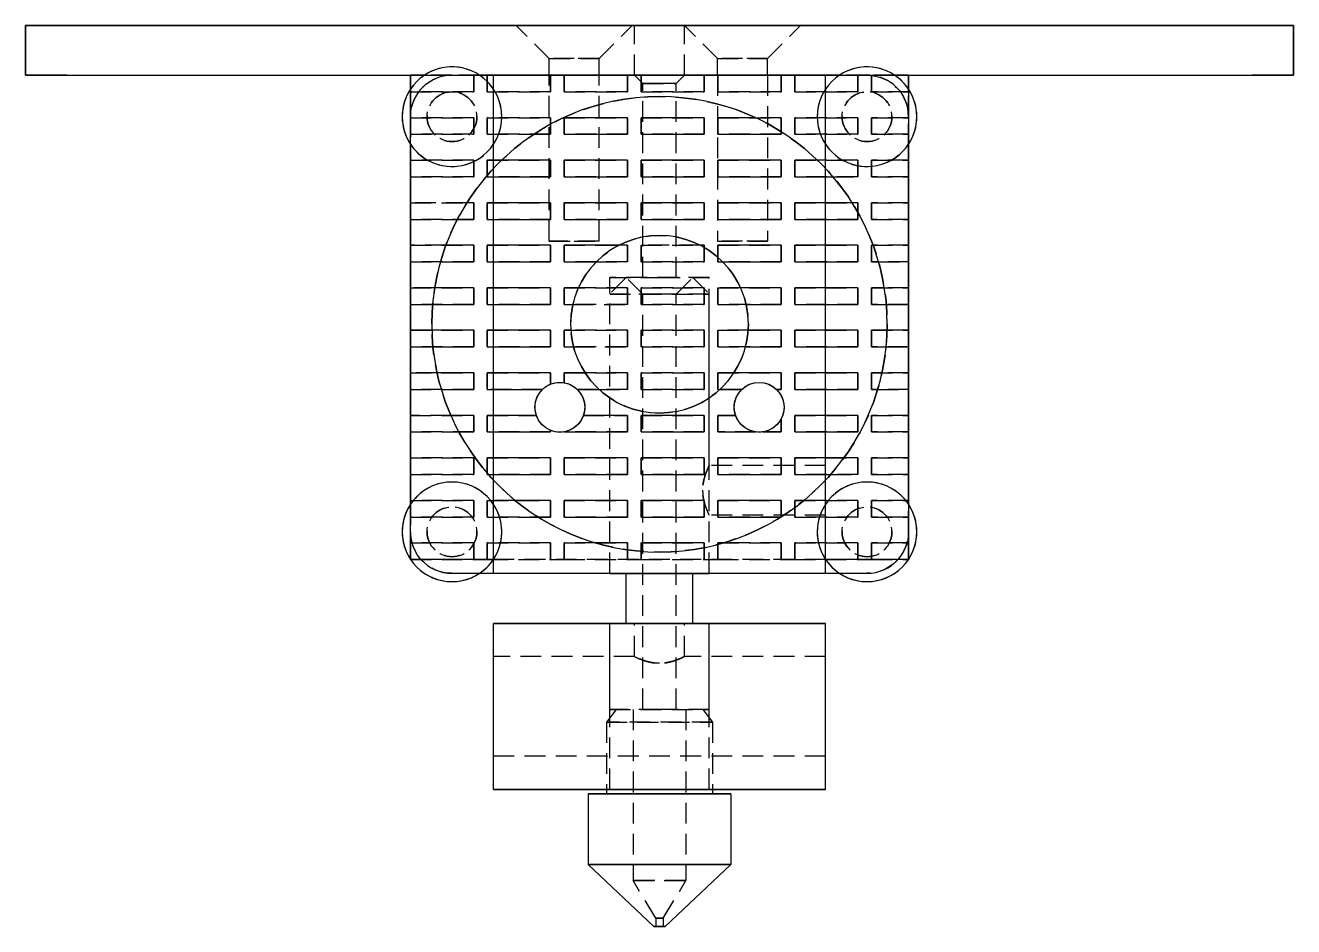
# Model space of a CAD drawing. Header units: inches. Extents: x -64 to 1092, y -536 to 1014.
# Drawn here: x 117.4 to 193.8, y -206.5 to -152.2 of the extents above; entities that cross this region are included whole.
import ezdxf

# ---------------------------------------------------------------- set-up
doc = ezdxf.new("R2010")
doc.units = ezdxf.units.IN
doc.header["$LTSCALE"] = 5
doc.header["$MEASUREMENT"] = 0
doc.linetypes.add('HIDDEN', pattern=[0.375, 0.25, -0.125])
doc.layers.add('PH-3C4', color=16, linetype='HIDDEN')
doc.layers.add('PV-3C4', color=7, linetype='Continuous')

# ---------------------------------------------------------------- blocks, each defined once
blk = doc.blocks.new('*U10')
at = {"layer": 'PV-3C4'}
for p, q in [((0, -166.087, 43.013), (0, -168.587, 43.013)), ((0, -166.087, 46.013), (0, -166.087, 43.013)), ((0, -168.587, 46.013), (0, -166.087, 46.013)), ((0, -168.587, 43.013), (0, -239.977, 43.013)), ((0, -239.977, 46.013), (0, -168.587, 46.013)), ((0, -194.282, 13.843), (0, -189.282, 13.843)), ((0, -189.282, 13.843), (0, -189.282, 43.013)), ((0, -191.782, 13.013), (0, -194.282, 13.013)), ((0, -214.282), (0, -194.282)), ((0, -194.282), (0, -194.282, 10)), ((0, -214.282, 10), (0, -194.282, 10)), ((0, -194.282, 13.013), (0, -214.282, 13.013)), ((0, -194.282, 13.013), (0, -194.282, 43.013)), ((0, -208.58, -4.521), (0, -199.984, -4.521)), ((0, -208.58, -0.269), (0, -199.984, -0.269)), ((0, -203.949, -8.264), (0, -199.984, -4.521)), ((0, -199.984, -0.269), (0, -199.984, -4.521)), ((0, -201.091), (0, -201.091, -0.269)), ((0, -201.282, 13), (0, -207.282, 13)), ((0, -201.282, 13), (0, -201.282, 13.013)), ((0, -202.282, 10), (0, -202.282, 13)), ((0, -204.614, -8.264), (0, -203.949, -8.264)), ((0, -204.614, -8.264), (0, -208.58, -4.521)), ((0, -206.282, 10), (0, -206.282, 13)), ((0, -207.282, 13), (0, -207.282, 13.013)), ((0, -207.472), (0, -207.472, -0.269)), ((0, -208.58, -0.269), (0, -208.58, -4.521)), ((0, -214.282), (0, -214.282, 10)), ((0, -214.282, 13.013), (0, -214.282, 43.013)), ((0, -219.282, 13.843), (0, -214.282, 13.843)), ((0, -214.282, 13.013), (0, -216.782, 13.013)), ((0, -219.282, 43.013), (0, -219.282, 13.843)), ((0, -239.977, 43.013), (0, -242.477, 43.013)), ((0, -242.477, 46.013), (0, -239.977, 46.013)), ((0, -242.477, 43.013), (0, -242.477, 46.013))]:
    blk.add_line(p, q, dxfattribs=at)
at = {"layer": 'PV-3C4', "extrusion": (-1, 0, 0)}
for centre in [(198.282, 23.013), (210.282, 23.013)]:
    blk.add_circle(centre, 1.5, dxfattribs=at)
for centre, radius, start, end in [((191.782, 40.513), 3, 146.44269, 180), ((191.782, 40.513), 3, 180, 213.55731), ((191.782, 15.513), 3, 146.44269, 180), ((191.782, 15.513), 3, 180, 213.55731), ((191.782, 15.513), 3, 213.80519, 303.55731), ((191.782, 15.513), 2.5, 221.88557, 270), ((216.782, 15.513), 3, 236.44269, 326.19481), ((216.782, 15.513), 2.5, 270, 318.11443), ((216.782, 40.513), 3, 326.44269, 33.55731), ((216.782, 15.513), 3, 326.44269, 33.55731)]:
    blk.add_arc(centre, radius, start, end, dxfattribs=at)
blk = doc.blocks.new('*U11')
at = {"layer": 'PH-3C4'}
for p, q in [((0, -193.09, 42.013), (0, -189.282, 42.013)), ((0, -189.282, 40.452), (0, -193.09, 40.452)), ((0, -193.09, 39.452), (0, -189.282, 39.452)), ((0, -189.282, 37.891), (0, -193.09, 37.891)), ((0, -193.09, 36.891), (0, -189.282, 36.891)), ((0, -189.282, 35.33), (0, -193.09, 35.33)), ((0, -193.09, 34.33), (0, -189.282, 34.33)), ((0, -189.282, 32.769), (0, -193.09, 32.769)), ((0, -193.09, 31.769), (0, -189.282, 31.769)), ((0, -189.282, 30.208), (0, -193.09, 30.208)), ((0, -193.09, 29.208), (0, -189.282, 29.208)), ((0, -189.282, 27.648), (0, -193.09, 27.648)), ((0, -193.09, 26.648), (0, -189.282, 26.648)), ((0, -189.282, 25.087), (0, -193.09, 25.087)), ((0, -193.09, 24.087), (0, -189.282, 24.087)), ((0, -189.282, 22.526), (0, -193.09, 22.526)), ((0, -193.09, 21.526), (0, -189.282, 21.526)), ((0, -189.282, 19.965), (0, -193.09, 19.965)), ((0, -193.09, 18.965), (0, -189.282, 18.965)), ((0, -189.282, 17.404), (0, -193.09, 17.404)), ((0, -193.09, 16.404), (0, -189.282, 16.404)), ((0, -189.282, 14.843), (0, -193.09, 14.843)), ((0, -193.09, 43.013), (0, -193.09, 42.013)), ((0, -193.09, 40.452), (0, -193.09, 39.452)), ((0, -193.09, 37.891), (0, -193.09, 36.891)), ((0, -193.09, 35.33), (0, -193.09, 34.33)), ((0, -193.09, 32.769), (0, -193.09, 31.769)), ((0, -193.09, 30.208), (0, -193.09, 29.208)), ((0, -193.09, 27.648), (0, -193.09, 26.648)), ((0, -193.09, 25.087), (0, -193.09, 24.087)), ((0, -193.09, 22.526), (0, -193.09, 21.526)), ((0, -193.09, 19.965), (0, -193.09, 18.965)), ((0, -193.09, 17.404), (0, -193.09, 16.404)), ((0, -193.09, 14.843), (0, -193.09, 13.843)), ((0, -193.911, 17.404), (0, -197.72, 17.404)), ((0, -197.72, 16.404), (0, -193.911, 16.404)), ((0, -193.911, 16.404), (0, -193.911, 17.404)), ((0, -193.911, 19.965), (0, -197.72, 19.965)), ((0, -197.72, 18.965), (0, -193.911, 18.965)), ((0, -193.911, 18.965), (0, -193.911, 19.965)), ((0, -197.235, 24.087), (0, -193.911, 24.087)), ((0, -193.911, 24.087), (0, -193.911, 25.087)), ((0, -193.911, 25.087), (0, -197.72, 25.087)), ((0, -197.72, 21.526), (0, -193.911, 21.526)), ((0, -193.911, 21.526), (0, -193.911, 22.526)), ((0, -193.911, 27.648), (0, -197.72, 27.648)), ((0, -197.72, 26.648), (0, -193.911, 26.648)), ((0, -193.911, 26.648), (0, -193.911, 27.648)), ((0, -193.911, 30.208), (0, -197.72, 30.208)), ((0, -197.72, 29.208), (0, -193.911, 29.208)), ((0, -193.911, 29.208), (0, -193.911, 30.208)), ((0, -193.911, 32.769), (0, -197.72, 32.769)), ((0, -197.72, 31.769), (0, -193.911, 31.769)), ((0, -193.911, 31.769), (0, -193.911, 32.769)), ((0, -193.911, 35.33), (0, -197.72, 35.33)), ((0, -197.72, 34.33), (0, -193.911, 34.33)), ((0, -193.911, 34.33), (0, -193.911, 35.33)), ((0, -193.911, 37.891), (0, -197.72, 37.891)), ((0, -197.72, 36.891), (0, -193.911, 36.891)), ((0, -193.911, 36.891), (0, -193.911, 37.891)), ((0, -193.911, 40.452), (0, -197.72, 40.452)), ((0, -197.72, 39.452), (0, -193.911, 39.452)), ((0, -193.911, 39.452), (0, -193.911, 40.452)), ((0, -197.72, 42.013), (0, -193.911, 42.013)), ((0, -193.911, 42.013), (0, -193.911, 43.013)), ((0, -193.911, 13.843), (0, -193.911, 14.843)), ((0, -193.911, 14.843), (0, -197.72, 14.843)), ((0, -193.911, 22.526), (0, -196.863, 22.526)), ((0, -214.282, 13.843), (0, -194.282, 13.843)), ((0, -202.782, 8), (0, -194.282, 8)), ((0, -214.282, 2), (0, -194.282, 2)), ((0, -197.641, 44.013), (0, -195.641, 46.013)), ((0, -200.641, 33.013), (0, -197.641, 33.013)), ((0, -199.141, 44.013), (0, -197.641, 44.013)), ((0, -197.641, 33.013), (0, -197.641, 43.013)), ((0, -197.641, 43.013), (0, -197.641, 44.013)), ((0, -197.72, 17.404), (0, -197.72, 16.404)), ((0, -197.72, 19.965), (0, -197.72, 18.965)), ((0, -197.72, 25.087), (0, -197.72, 24.403)), ((0, -197.72, 27.648), (0, -197.72, 26.648)), ((0, -197.72, 30.208), (0, -197.72, 29.208)), ((0, -197.72, 32.769), (0, -197.72, 31.769)), ((0, -197.72, 35.33), (0, -197.72, 34.33)), ((0, -197.72, 37.891), (0, -197.72, 36.891)), ((0, -197.72, 40.452), (0, -197.72, 39.452)), ((0, -197.72, 43.013), (0, -197.72, 42.013)), ((0, -197.72, 14.843), (0, -197.72, 13.843)), ((0, -197.72, 21.622), (0, -197.72, 21.526)), ((0, -198.54, 17.404), (0, -202.349, 17.404)), ((0, -202.349, 16.404), (0, -198.54, 16.404)), ((0, -198.54, 16.404), (0, -198.54, 17.404)), ((0, -198.54, 19.965), (0, -202.349, 19.965)), ((0, -202.349, 18.965), (0, -198.54, 18.965)), ((0, -198.54, 18.965), (0, -198.54, 19.965)), ((0, -198.54, 24.49), (0, -198.54, 25.087)), ((0, -198.54, 25.087), (0, -202.349, 25.087)), ((0, -202.349, 21.526), (0, -198.54, 21.526)), ((0, -198.54, 27.648), (0, -202.349, 27.648)), ((0, -202.349, 26.648), (0, -198.54, 26.648)), ((0, -198.54, 26.648), (0, -198.54, 27.648)), ((0, -198.54, 30.208), (0, -202.349, 30.208)), ((0, -202.349, 29.208), (0, -198.54, 29.208)), ((0, -198.54, 29.208), (0, -198.54, 30.208)), ((0, -198.54, 32.769), (0, -202.349, 32.769)), ((0, -202.349, 31.769), (0, -198.54, 31.769)), ((0, -198.54, 31.769), (0, -198.54, 32.769)), ((0, -198.54, 35.33), (0, -202.349, 35.33)), ((0, -202.349, 34.33), (0, -198.54, 34.33)), ((0, -198.54, 34.33), (0, -198.54, 35.33)), ((0, -198.54, 37.891), (0, -202.349, 37.891)), ((0, -202.349, 36.891), (0, -198.54, 36.891)), ((0, -198.54, 36.891), (0, -198.54, 37.891)), ((0, -198.54, 40.452), (0, -202.349, 40.452)), ((0, -202.349, 39.452), (0, -198.54, 39.452)), ((0, -198.54, 39.452), (0, -198.54, 40.452)), ((0, -202.349, 42.013), (0, -198.54, 42.013)), ((0, -198.54, 42.013), (0, -198.54, 43.013)), ((0, -198.54, 13.843), (0, -198.54, 14.843)), ((0, -198.54, 14.843), (0, -202.349, 14.843)), ((0, -198.54, 21.526), (0, -198.54, 21.535)), ((0, -200.641, 44.013), (0, -199.141, 44.013)), ((0, -202.349, 24.087), (0, -199.329, 24.087)), ((0, -199.701, 22.526), (0, -202.349, 22.526)), ((0, -200.641, 33.013), (0, -200.641, 43.013)), ((0, -200.641, 43.013), (0, -200.641, 44.013)), ((0, -200.641, 44.013), (0, -202.641, 46.013)), ((0, -207.472, 4.059), (0, -201.091, 4.059)), ((0, -201.091, 4.059), (0, -201.091)), ((0, -201.675, 4.822), (0, -201.091, 4.059)), ((0, -201.282, 4.822), (0, -207.282, 4.822)), ((0, -201.282, 29.822), (0, -207.282, 29.822)), ((0, -207.282, 30.822), (0, -201.282, 30.822)), ((0, -201.282), (0, -201.282, 10)), ((0, -201.282, 4.822), (0, -201.282, 10)), ((0, -201.282, 13.013), (0, -201.282, 29.822)), ((0, -202.282, 30.822), (0, -201.282, 29.822)), ((0, -201.282, 13.013), (0, -201.282, 30.822)), ((0, -203.282, 29.822), (0, -202.282, 30.822)), ((0, -202.349, 17.404), (0, -202.349, 16.404)), ((0, -202.349, 19.965), (0, -202.349, 18.965)), ((0, -202.349, 25.087), (0, -202.349, 24.087)), ((0, -202.349, 22.526), (0, -202.349, 21.526)), ((0, -202.349, 27.648), (0, -202.349, 26.648)), ((0, -202.349, 30.208), (0, -202.349, 29.208)), ((0, -202.349, 32.769), (0, -202.349, 31.769)), ((0, -202.349, 35.33), (0, -202.349, 34.33)), ((0, -202.349, 37.891), (0, -202.349, 36.891)), ((0, -202.349, 40.452), (0, -202.349, 39.452)), ((0, -202.349, 43.013), (0, -202.349, 42.013)), ((0, -202.349, 14.843), (0, -202.349, 13.843)), ((0, -205.871, -5.494), (0, -202.692, -5.494)), ((0, -202.692, 4.822), (0, -202.692, -5.494)), ((0, -204.054, -7.755), (0, -202.692, -5.494)), ((0, -202.782, 8), (0, -202.782, 10)), ((0, -203.282, 42.513), (0, -202.782, 43.013)), ((0, -202.782, 43.013), (0, -202.782, 46.013)), ((0, -203.17, 17.404), (0, -206.978, 17.404)), ((0, -206.978, 16.404), (0, -203.17, 16.404)), ((0, -203.17, 16.404), (0, -203.17, 17.404)), ((0, -203.17, 19.965), (0, -206.978, 19.965)), ((0, -206.978, 18.965), (0, -203.17, 18.965)), ((0, -203.17, 18.965), (0, -203.17, 19.965)), ((0, -203.17, 22.526), (0, -206.978, 22.526)), ((0, -206.978, 21.526), (0, -203.17, 21.526)), ((0, -203.17, 21.526), (0, -203.17, 22.526)), ((0, -203.17, 25.087), (0, -206.978, 25.087)), ((0, -206.978, 24.087), (0, -203.17, 24.087)), ((0, -203.17, 24.087), (0, -203.17, 25.087)), ((0, -203.17, 27.648), (0, -206.978, 27.648)), ((0, -206.978, 26.648), (0, -203.17, 26.648)), ((0, -203.17, 26.648), (0, -203.17, 27.648)), ((0, -203.17, 30.208), (0, -206.978, 30.208)), ((0, -206.978, 29.208), (0, -203.17, 29.208)), ((0, -203.17, 29.208), (0, -203.17, 30.208)), ((0, -203.17, 32.769), (0, -206.978, 32.769)), ((0, -206.978, 31.769), (0, -203.17, 31.769)), ((0, -203.17, 31.769), (0, -203.17, 32.769)), ((0, -203.17, 35.33), (0, -206.978, 35.33)), ((0, -206.978, 34.33), (0, -203.17, 34.33)), ((0, -203.17, 34.33), (0, -203.17, 35.33)), ((0, -203.17, 37.891), (0, -206.978, 37.891)), ((0, -206.978, 36.891), (0, -203.17, 36.891)), ((0, -203.17, 36.891), (0, -203.17, 37.891)), ((0, -203.17, 40.452), (0, -206.978, 40.452)), ((0, -206.978, 39.452), (0, -203.17, 39.452)), ((0, -203.17, 39.452), (0, -203.17, 40.452)), ((0, -203.17, 13.843), (0, -203.17, 14.843)), ((0, -203.17, 14.843), (0, -206.978, 14.843)), ((0, -206.978, 42.013), (0, -203.17, 42.013)), ((0, -203.17, 42.013), (0, -203.17, 43.013)), ((0, -204.282, 42.513), (0, -203.282, 42.513)), ((0, -203.282, 4.822), (0, -203.282, 29.822)), ((0, -203.282, 30.822), (0, -203.282, 42.513)), ((0, -204.054, -8.254), (0, -203.949, -8.264)), ((0, -204.51, -7.755), (0, -204.054, -7.755)), ((0, -204.51, -8.254), (0, -204.054, -8.254)), ((0, -204.054, -7.755), (0, -204.054, -8.254)), ((0, -205.282, 42.513), (0, -204.282, 42.513)), ((0, -204.51, -7.755), (0, -205.871, -5.494)), ((0, -204.51, -7.755), (0, -204.51, -8.254)), ((0, -204.51, -8.254), (0, -204.614, -8.264)), ((0, -205.282, 4.822), (0, -205.282, 29.822)), ((0, -205.282, 29.822), (0, -206.282, 30.822)), ((0, -205.282, 30.822), (0, -205.282, 42.513)), ((0, -205.282, 42.513), (0, -205.782, 43.013)), ((0, -214.282, 8), (0, -205.782, 8)), ((0, -205.782, 8), (0, -205.782, 10)), ((0, -205.782, 43.013), (0, -205.782, 46.013)), ((0, -207.782, 44.013), (0, -205.782, 46.013)), ((0, -205.871, 4.822), (0, -205.871, -5.494)), ((0, -206.282, 30.822), (0, -207.282, 29.822)), ((0, -206.889, 4.822), (0, -207.472, 4.059)), ((0, -206.978, 17.404), (0, -206.978, 16.404)), ((0, -206.978, 19.965), (0, -206.978, 18.965)), ((0, -206.978, 22.526), (0, -206.978, 21.526)), ((0, -206.978, 25.087), (0, -206.978, 24.087)), ((0, -206.978, 27.648), (0, -206.978, 26.648)), ((0, -206.978, 30.208), (0, -206.978, 29.208)), ((0, -206.978, 32.769), (0, -206.978, 31.769)), ((0, -206.978, 35.33), (0, -206.978, 34.33)), ((0, -206.978, 37.891), (0, -206.978, 36.891)), ((0, -206.978, 40.452), (0, -206.978, 39.452)), ((0, -206.978, 14.843), (0, -206.978, 13.843)), ((0, -206.978, 43.013), (0, -206.978, 42.013)), ((0, -207.282), (0, -207.282, 10)), ((0, -207.282, 4.822), (0, -207.282, 10)), ((0, -207.282, 13.013), (0, -207.282, 29.822)), ((0, -207.282, 19.513), (0, -207.282, 30.822)), ((0, -207.282, 13.013), (0, -207.282, 16.513)), ((0, -214.282, 19.513), (0, -207.282, 19.513)), ((0, -214.282, 16.513), (0, -207.282, 16.513)), ((0, -207.472, 4.059), (0, -207.472)), ((0, -207.782, 33.013), (0, -210.782, 33.013)), ((0, -209.282, 44.013), (0, -207.782, 44.013)), ((0, -207.782, 43.013), (0, -207.782, 33.013)), ((0, -207.782, 43.013), (0, -207.782, 44.013)), ((0, -207.799, 21.526), (0, -207.799, 22.526)), ((0, -207.799, 22.526), (0, -208.863, 22.526)), ((0, -207.799, 24.087), (0, -207.799, 25.087)), ((0, -207.799, 25.087), (0, -211.608, 25.087)), ((0, -207.799, 17.404), (0, -211.608, 17.404)), ((0, -211.608, 16.404), (0, -207.799, 16.404)), ((0, -207.799, 16.404), (0, -207.799, 17.404)), ((0, -207.799, 19.965), (0, -211.608, 19.965)), ((0, -211.608, 18.965), (0, -207.799, 18.965)), ((0, -207.799, 18.965), (0, -207.799, 19.965)), ((0, -207.799, 27.648), (0, -211.608, 27.648)), ((0, -211.608, 26.648), (0, -207.799, 26.648)), ((0, -207.799, 26.648), (0, -207.799, 27.648)), ((0, -207.799, 30.208), (0, -211.608, 30.208)), ((0, -211.608, 29.208), (0, -207.799, 29.208)), ((0, -207.799, 29.208), (0, -207.799, 30.208)), ((0, -207.799, 32.769), (0, -211.608, 32.769)), ((0, -211.608, 31.769), (0, -207.799, 31.769)), ((0, -207.799, 31.769), (0, -207.799, 32.769)), ((0, -207.799, 35.33), (0, -211.608, 35.33)), ((0, -211.608, 34.33), (0, -207.799, 34.33)), ((0, -207.799, 34.33), (0, -207.799, 35.33)), ((0, -207.799, 37.891), (0, -211.608, 37.891)), ((0, -211.608, 36.891), (0, -207.799, 36.891)), ((0, -207.799, 36.891), (0, -207.799, 37.891)), ((0, -207.799, 40.452), (0, -211.608, 40.452)), ((0, -211.608, 39.452), (0, -207.799, 39.452)), ((0, -207.799, 39.452), (0, -207.799, 40.452)), ((0, -207.799, 13.843), (0, -207.799, 14.843)), ((0, -207.799, 14.843), (0, -211.608, 14.843)), ((0, -211.608, 42.013), (0, -207.799, 42.013)), ((0, -207.799, 42.013), (0, -207.799, 43.013)), ((0, -209.235, 24.087), (0, -207.799, 24.087)), ((0, -210.082, 21.526), (0, -207.799, 21.526)), ((0, -210.782, 44.013), (0, -209.282, 44.013)), ((0, -211.608, 21.526), (0, -210.482, 21.526)), ((0, -210.782, 43.013), (0, -210.782, 33.013)), ((0, -210.782, 43.013), (0, -210.782, 44.013)), ((0, -210.782, 44.013), (0, -212.782, 46.013)), ((0, -211.608, 24.087), (0, -211.329, 24.087)), ((0, -211.608, 25.087), (0, -211.608, 24.087)), ((0, -211.608, 17.404), (0, -211.608, 16.404)), ((0, -211.608, 19.965), (0, -211.608, 18.965)), ((0, -211.608, 27.648), (0, -211.608, 26.648)), ((0, -211.608, 30.208), (0, -211.608, 29.208)), ((0, -211.608, 32.769), (0, -211.608, 31.769)), ((0, -211.608, 35.33), (0, -211.608, 34.33)), ((0, -211.608, 37.891), (0, -211.608, 36.891)), ((0, -211.608, 40.452), (0, -211.608, 39.452)), ((0, -211.608, 14.843), (0, -211.608, 13.843)), ((0, -211.608, 43.013), (0, -211.608, 42.013)), ((0, -211.608, 22.311), (0, -211.608, 21.526)), ((0, -212.428, 17.404), (0, -216.237, 17.404)), ((0, -216.237, 16.404), (0, -212.428, 16.404)), ((0, -212.428, 16.404), (0, -212.428, 17.404)), ((0, -212.428, 19.965), (0, -216.237, 19.965)), ((0, -216.237, 18.965), (0, -212.428, 18.965)), ((0, -212.428, 18.965), (0, -212.428, 19.965)), ((0, -212.428, 22.526), (0, -216.237, 22.526)), ((0, -216.237, 21.526), (0, -212.428, 21.526)), ((0, -212.428, 21.526), (0, -212.428, 22.526)), ((0, -212.428, 25.087), (0, -216.237, 25.087)), ((0, -216.237, 24.087), (0, -212.428, 24.087)), ((0, -212.428, 24.087), (0, -212.428, 25.087)), ((0, -212.428, 27.648), (0, -216.237, 27.648)), ((0, -216.237, 26.648), (0, -212.428, 26.648)), ((0, -212.428, 26.648), (0, -212.428, 27.648)), ((0, -212.428, 30.208), (0, -216.237, 30.208)), ((0, -216.237, 29.208), (0, -212.428, 29.208)), ((0, -212.428, 29.208), (0, -212.428, 30.208)), ((0, -212.428, 32.769), (0, -216.237, 32.769)), ((0, -216.237, 31.769), (0, -212.428, 31.769)), ((0, -212.428, 31.769), (0, -212.428, 32.769)), ((0, -212.428, 35.33), (0, -216.237, 35.33)), ((0, -216.237, 34.33), (0, -212.428, 34.33)), ((0, -212.428, 34.33), (0, -212.428, 35.33)), ((0, -212.428, 37.891), (0, -216.237, 37.891)), ((0, -216.237, 36.891), (0, -212.428, 36.891)), ((0, -212.428, 36.891), (0, -212.428, 37.891)), ((0, -212.428, 40.452), (0, -216.237, 40.452)), ((0, -216.237, 39.452), (0, -212.428, 39.452)), ((0, -212.428, 39.452), (0, -212.428, 40.452)), ((0, -212.428, 13.843), (0, -212.428, 14.843)), ((0, -212.428, 14.843), (0, -216.237, 14.843)), ((0, -216.237, 42.013), (0, -212.428, 42.013)), ((0, -212.428, 42.013), (0, -212.428, 43.013)), ((0, -216.237, 17.404), (0, -216.237, 16.404)), ((0, -216.237, 19.965), (0, -216.237, 18.965)), ((0, -216.237, 22.526), (0, -216.237, 21.526)), ((0, -216.237, 25.087), (0, -216.237, 24.087)), ((0, -216.237, 27.648), (0, -216.237, 26.648)), ((0, -216.237, 30.208), (0, -216.237, 29.208)), ((0, -216.237, 32.769), (0, -216.237, 31.769)), ((0, -216.237, 35.33), (0, -216.237, 34.33)), ((0, -216.237, 37.891), (0, -216.237, 36.891)), ((0, -216.237, 40.452), (0, -216.237, 39.452)), ((0, -216.237, 14.843), (0, -216.237, 13.843)), ((0, -216.237, 43.013), (0, -216.237, 42.013)), ((0, -217.058, 13.843), (0, -217.058, 14.843)), ((0, -217.058, 14.843), (0, -219.282, 14.843)), ((0, -219.282, 16.404), (0, -217.058, 16.404)), ((0, -217.058, 16.404), (0, -217.058, 17.404)), ((0, -217.058, 17.404), (0, -219.282, 17.404)), ((0, -219.282, 18.965), (0, -217.058, 18.965)), ((0, -217.058, 18.965), (0, -217.058, 19.965)), ((0, -217.058, 19.965), (0, -219.282, 19.965)), ((0, -219.282, 21.526), (0, -217.058, 21.526)), ((0, -217.058, 21.526), (0, -217.058, 22.526)), ((0, -217.058, 22.526), (0, -219.282, 22.526)), ((0, -219.282, 24.087), (0, -217.058, 24.087)), ((0, -217.058, 24.087), (0, -217.058, 25.087)), ((0, -217.058, 25.087), (0, -219.282, 25.087)), ((0, -219.282, 26.648), (0, -217.058, 26.648)), ((0, -217.058, 26.648), (0, -217.058, 27.648)), ((0, -217.058, 27.648), (0, -219.282, 27.648)), ((0, -219.282, 29.208), (0, -217.058, 29.208)), ((0, -217.058, 29.208), (0, -217.058, 30.208)), ((0, -217.058, 30.208), (0, -219.282, 30.208)), ((0, -219.282, 31.769), (0, -217.058, 31.769)), ((0, -217.058, 31.769), (0, -217.058, 32.769)), ((0, -217.058, 32.769), (0, -219.282, 32.769)), ((0, -219.282, 34.33), (0, -217.058, 34.33)), ((0, -217.058, 34.33), (0, -217.058, 35.33)), ((0, -217.058, 35.33), (0, -219.282, 35.33)), ((0, -219.282, 36.891), (0, -217.058, 36.891)), ((0, -217.058, 36.891), (0, -217.058, 37.891)), ((0, -217.058, 37.891), (0, -219.282, 37.891)), ((0, -219.282, 39.452), (0, -217.058, 39.452)), ((0, -217.058, 39.452), (0, -217.058, 40.452)), ((0, -217.058, 40.452), (0, -219.282, 40.452)), ((0, -219.282, 42.013), (0, -217.058, 42.013)), ((0, -217.058, 42.013), (0, -217.058, 43.013))]:
    blk.add_line(p, q, dxfattribs=at)
at = {"layer": 'PH-3C4', "extrusion": (-1, 0, 0)}
for centre, radius in [((191.782, 40.513), 1.5), ((191.782, 15.513), 1.5), ((204.282, 28.013), 13.716), ((204.282, 28.013), 5.351), ((216.782, 40.513), 1.5), ((216.782, 15.513), 1.5)]:
    blk.add_circle(centre, radius, dxfattribs=at)
for centre, radius, start, end in [((191.782, 15.513), 2.5, 180, 221.88557), ((191.782, 40.513), 2.5, 90, 180), ((191.782, 40.513), 3, 213.55731, 146.44269), ((191.782, 15.513), 3, 303.55731, 146.44269), ((191.782, 15.513), 3, 213.55731, 213.80519), ((216.782, 40.513), 3, 33.55731, 180), ((216.782, 40.513), 3, 180, 326.44269), ((216.782, 15.513), 3, 33.55731, 180), ((216.782, 15.513), 3, 180, 236.44269), ((216.782, 40.513), 2.5, 0, 90), ((216.782, 15.513), 2.5, 318.11443, 0), ((216.782, 15.513), 3, 326.19481, 326.44269)]:
    blk.add_arc(centre, radius, start, end, dxfattribs=at)
at = {"layer": 'PH-3C4'}
for points, knots in [([(0, -202.782, 8), (0, -202.782, 8), (0, -202.791, 7.995), (0, -202.83, 7.976), (0, -202.859, 7.962), (0, -202.975, 7.907), (0, -203.09, 7.856), (0, -203.353, 7.757), (0, -203.519, 7.702), (0, -203.795, 7.642), (0, -203.892, 7.625), (0, -204.087, 7.604), (0, -204.186, 7.598), (0, -204.378, 7.598), (0, -204.477, 7.604), (0, -204.672, 7.625), (0, -204.769, 7.642), (0, -205.045, 7.702), (0, -205.211, 7.757), (0, -205.474, 7.856), (0, -205.589, 7.907), (0, -205.704, 7.962), (0, -205.734, 7.976), (0, -205.772, 7.995), (0, -205.782, 8), (0, -205.782, 8)], [2.306343, 2.306343, 2.306343, 2.306343, 2.594243, 2.594243, 2.882142, 2.882142, 3.457941, 3.457941, 4.035314, 4.035314, 4.324, 4.324, 4.612687, 4.612687, 4.901373, 4.901373, 5.190059, 5.190059, 5.767432, 5.767432, 6.343231, 6.343231, 6.631131, 6.631131, 6.91903, 6.91903, 6.91903, 6.91903]), ([(0, -206.88, 18.013), (0, -206.88, 17.916), (0, -206.885, 17.818), (0, -206.907, 17.622), (0, -206.924, 17.526), (0, -206.984, 17.25), (0, -207.038, 17.083), (0, -207.138, 16.821), (0, -207.189, 16.706), (0, -207.244, 16.59), (0, -207.258, 16.561), (0, -207.277, 16.522), (0, -207.282, 16.513), (0, -207.282, 16.513)], [0, 0, 0, 0, 0.288686, 0.288686, 0.577373, 0.577373, 1.154746, 1.154746, 1.730544, 1.730544, 2.018444, 2.018444, 2.306343, 2.306343, 2.306343, 2.306343]), ([(0, -207.282, 19.513), (0, -207.282, 19.513), (0, -207.277, 19.503), (0, -207.258, 19.464), (0, -207.244, 19.435), (0, -207.189, 19.319), (0, -207.138, 19.204), (0, -207.038, 18.942), (0, -206.984, 18.775), (0, -206.924, 18.499), (0, -206.907, 18.403), (0, -206.885, 18.208), (0, -206.88, 18.109), (0, -206.88, 18.013)], [6.91903, 6.91903, 6.91903, 6.91903, 7.206929, 7.206929, 7.494829, 7.494829, 8.070628, 8.070628, 8.648, 8.648, 8.936687, 8.936687, 9.225373, 9.225373, 9.225373, 9.225373])]:
    blk.add_open_spline(points, degree=3, knots=knots, dxfattribs=at)
blk = doc.blocks.new('*U14')
at = {"layer": 'PV-3C4'}
for p, q in [((0, -166.087, 43.013), (0, -166.087, 46.013)), ((0, -168.587, 43.013), (0, -166.087, 43.013)), ((0, -166.087, 46.013), (0, -168.587, 46.013)), ((0, -168.587, 43.013), (0, -190.124, 43.013)), ((0, -168.587, 46.013), (0, -239.977, 46.013)), ((0, -190.124, 43.013), (0, -189.282, 43.013)), ((0, -189.282, 13.843), (0, -189.289, 13.843)), ((0, -189.282, 13.854), (0, -189.282, 13.843)), ((0, -189.282, 43.013), (0, -189.282, 42.171)), ((0, -189.282, 38.854), (0, -189.282, 17.171)), ((0, -193.09, 27.648), (0, -190.571, 27.648)), ((0, -190.618, 29.208), (0, -193.09, 29.208)), ((0, -190.634, 26.648), (0, -193.09, 26.648)), ((0, -193.09, 30.208), (0, -190.743, 30.208)), ((0, -193.09, 25.087), (0, -190.882, 25.087)), ((0, -191.091, 31.769), (0, -193.09, 31.769)), ((0, -191.14, 24.087), (0, -193.09, 24.087)), ((0, -193.09, 32.769), (0, -191.417, 32.769)), ((0, -193.09, 22.526), (0, -191.711, 22.526)), ((0, -192.108, 34.33), (0, -193.09, 34.33)), ((0, -192.197, 21.526), (0, -193.09, 21.526)), ((0, -193.09, 35.33), (0, -192.681, 35.33)), ((0, -193.09, 34.33), (0, -193.09, 35.33)), ((0, -193.09, 31.769), (0, -193.09, 32.769)), ((0, -193.09, 29.208), (0, -193.09, 30.208)), ((0, -193.09, 26.648), (0, -193.09, 27.648)), ((0, -193.09, 24.087), (0, -193.09, 25.087)), ((0, -193.09, 21.526), (0, -193.09, 22.526)), ((0, -215.124, 43.013), (0, -193.44, 43.013)), ((0, -193.44, 13.013), (0, -215.124, 13.013)), ((0, -193.911, 36.891), (0, -197.72, 36.891)), ((0, -193.911, 36.989), (0, -193.911, 36.891)), ((0, -197.72, 35.33), (0, -193.911, 35.33)), ((0, -193.911, 34.33), (0, -197.72, 34.33)), ((0, -193.911, 35.33), (0, -193.911, 34.33)), ((0, -197.72, 32.769), (0, -193.911, 32.769)), ((0, -193.911, 31.769), (0, -197.72, 31.769)), ((0, -193.911, 32.769), (0, -193.911, 31.769)), ((0, -197.72, 30.208), (0, -193.911, 30.208)), ((0, -193.911, 29.208), (0, -197.72, 29.208)), ((0, -193.911, 30.208), (0, -193.911, 29.208)), ((0, -197.72, 27.648), (0, -193.911, 27.648)), ((0, -193.911, 26.648), (0, -197.72, 26.648)), ((0, -193.911, 27.648), (0, -193.911, 26.648)), ((0, -197.72, 25.087), (0, -193.911, 25.087)), ((0, -193.911, 24.087), (0, -197.235, 24.087)), ((0, -193.911, 25.087), (0, -193.911, 24.087)), ((0, -197.72, 19.965), (0, -193.911, 19.965)), ((0, -193.911, 19.965), (0, -193.911, 19.037)), ((0, -193.911, 22.526), (0, -193.911, 21.526)), ((0, -193.911, 21.526), (0, -197.72, 21.526)), ((0, -196.863, 22.526), (0, -193.911, 22.526)), ((0, -193.973, 18.965), (0, -197.72, 18.965)), ((0, -194.282), (0, -194.282, 10)), ((0, -194.282), (0, -214.282)), ((0, -194.282, 10), (0, -214.282, 10)), ((0, -197.72, 37.891), (0, -194.767, 37.891)), ((0, -197.72, 17.404), (0, -195.588, 17.404)), ((0, -196.714, 39.452), (0, -197.72, 39.452)), ((0, -196.976, 16.404), (0, -197.72, 16.404)), ((0, -197.72, 39.452), (0, -197.72, 40.057)), ((0, -197.72, 36.891), (0, -197.72, 37.891)), ((0, -197.72, 34.33), (0, -197.72, 35.33)), ((0, -197.72, 31.769), (0, -197.72, 32.769)), ((0, -197.72, 29.208), (0, -197.72, 30.208)), ((0, -197.72, 26.648), (0, -197.72, 27.648)), ((0, -197.72, 24.403), (0, -197.72, 25.087)), ((0, -197.72, 18.965), (0, -197.72, 19.965)), ((0, -197.72, 16.404), (0, -197.72, 17.404)), ((0, -197.72, 21.526), (0, -197.72, 21.622)), ((0, -202.349, 40.452), (0, -198.54, 40.452)), ((0, -198.54, 39.452), (0, -202.349, 39.452)), ((0, -198.54, 40.452), (0, -198.54, 39.452)), ((0, -202.349, 37.891), (0, -198.54, 37.891)), ((0, -198.54, 36.891), (0, -202.349, 36.891)), ((0, -198.54, 37.891), (0, -198.54, 36.891)), ((0, -202.349, 35.33), (0, -198.54, 35.33)), ((0, -198.54, 34.33), (0, -202.349, 34.33)), ((0, -198.54, 35.33), (0, -198.54, 34.33)), ((0, -201.83, 32.769), (0, -198.54, 32.769)), ((0, -198.54, 31.769), (0, -200.471, 31.769)), ((0, -198.54, 32.769), (0, -198.54, 31.769)), ((0, -199.402, 30.208), (0, -198.54, 30.208)), ((0, -198.54, 29.208), (0, -199.066, 29.208)), ((0, -198.54, 30.208), (0, -198.54, 29.208)), ((0, -198.943, 27.648), (0, -198.54, 27.648)), ((0, -198.54, 26.648), (0, -199.107, 26.648)), ((0, -198.54, 27.648), (0, -198.54, 26.648)), ((0, -199.801, 25.087), (0, -198.54, 25.087)), ((0, -198.54, 25.087), (0, -198.54, 24.49)), ((0, -202.349, 19.965), (0, -198.54, 19.965)), ((0, -198.54, 18.965), (0, -202.349, 18.965)), ((0, -198.54, 19.965), (0, -198.54, 18.965)), ((0, -202.349, 17.404), (0, -198.54, 17.404)), ((0, -198.54, 16.404), (0, -202.349, 16.404)), ((0, -198.54, 17.404), (0, -198.54, 16.404)), ((0, -198.54, 21.526), (0, -202.349, 21.526)), ((0, -198.54, 21.535), (0, -198.54, 21.526)), ((0, -199.329, 24.087), (0, -200.645, 24.087)), ((0, -202.349, 22.526), (0, -199.701, 22.526)), ((0, -199.984, -4.521), (0, -208.58, -4.521)), ((0, -199.984, -0.269), (0, -208.58, -0.269)), ((0, -203.949, -8.264), (0, -199.984, -4.521)), ((0, -199.984, -0.269), (0, -199.984, -4.521)), ((0, -202.349, 14.843), (0, -200.448, 14.843)), ((0, -201.091), (0, -201.091, -0.269)), ((0, -204.282, 13), (0, -201.282, 13)), ((0, -201.282, 13), (0, -201.282, 13.013)), ((0, -202.282, 10), (0, -202.282, 13)), ((0, -202.349, 39.452), (0, -202.349, 40.452)), ((0, -202.349, 36.891), (0, -202.349, 37.891)), ((0, -202.349, 34.33), (0, -202.349, 35.33)), ((0, -202.349, 18.965), (0, -202.349, 19.965)), ((0, -202.349, 16.404), (0, -202.349, 17.404)), ((0, -202.349, 14.434), (0, -202.349, 14.843)), ((0, -202.349, 21.526), (0, -202.349, 22.526)), ((0, -206.978, 40.452), (0, -203.17, 40.452)), ((0, -203.17, 39.452), (0, -206.978, 39.452)), ((0, -203.17, 40.452), (0, -203.17, 39.452)), ((0, -206.978, 37.891), (0, -203.17, 37.891)), ((0, -203.17, 36.891), (0, -206.978, 36.891)), ((0, -203.17, 37.891), (0, -203.17, 36.891)), ((0, -206.978, 35.33), (0, -203.17, 35.33)), ((0, -203.17, 34.33), (0, -206.978, 34.33)), ((0, -203.17, 35.33), (0, -203.17, 34.33)), ((0, -206.978, 22.526), (0, -203.17, 22.526)), ((0, -203.17, 21.526), (0, -206.978, 21.526)), ((0, -203.17, 22.526), (0, -203.17, 21.526)), ((0, -206.978, 19.965), (0, -203.17, 19.965)), ((0, -203.17, 18.965), (0, -206.978, 18.965)), ((0, -203.17, 19.965), (0, -203.17, 18.965)), ((0, -206.978, 17.404), (0, -203.17, 17.404)), ((0, -203.17, 16.404), (0, -206.978, 16.404)), ((0, -203.17, 17.404), (0, -203.17, 16.404)), ((0, -206.978, 14.843), (0, -203.17, 14.843)), ((0, -203.17, 14.843), (0, -203.17, 14.342)), ((0, -203.949, -8.264), (0, -204.614, -8.264)), ((0, -207.282, 13), (0, -204.282, 13)), ((0, -204.614, -8.264), (0, -208.58, -4.521)), ((0, -206.282, 10), (0, -206.282, 13)), ((0, -206.978, 32.769), (0, -206.734, 32.769)), ((0, -206.978, 39.452), (0, -206.978, 40.452)), ((0, -206.978, 36.891), (0, -206.978, 37.891)), ((0, -206.978, 34.33), (0, -206.978, 35.33)), ((0, -206.978, 32.635), (0, -206.978, 32.769)), ((0, -206.978, 21.526), (0, -206.978, 22.526)), ((0, -206.978, 18.965), (0, -206.978, 19.965)), ((0, -206.978, 16.404), (0, -206.978, 17.404)), ((0, -206.978, 14.565), (0, -206.978, 14.843)), ((0, -207.282, 13), (0, -207.282, 13.013)), ((0, -207.472), (0, -207.472, -0.269)), ((0, -210.06, 40.452), (0, -207.799, 40.452)), ((0, -207.799, 39.452), (0, -211.608, 39.452)), ((0, -207.799, 40.452), (0, -207.799, 39.452)), ((0, -211.608, 37.891), (0, -207.799, 37.891)), ((0, -207.799, 36.891), (0, -211.608, 36.891)), ((0, -207.799, 37.891), (0, -207.799, 36.891)), ((0, -211.608, 35.33), (0, -207.799, 35.33)), ((0, -207.799, 34.33), (0, -211.608, 34.33)), ((0, -207.799, 35.33), (0, -207.799, 34.33)), ((0, -211.608, 32.769), (0, -207.799, 32.769)), ((0, -207.799, 32.769), (0, -207.799, 32.046)), ((0, -211.608, 19.965), (0, -207.799, 19.965)), ((0, -207.799, 18.965), (0, -211.608, 18.965)), ((0, -207.799, 19.965), (0, -207.799, 18.965)), ((0, -211.608, 17.404), (0, -207.799, 17.404)), ((0, -207.799, 16.404), (0, -211.587, 16.404)), ((0, -207.799, 17.404), (0, -207.799, 16.404)), ((0, -208.115, 14.843), (0, -207.799, 14.843)), ((0, -207.799, 14.843), (0, -207.799, 14.755)), ((0, -208.863, 22.526), (0, -207.799, 22.526)), ((0, -207.799, 22.526), (0, -207.799, 21.526)), ((0, -207.799, 21.526), (0, -210.082, 21.526)), ((0, -207.918, 24.087), (0, -209.235, 24.087)), ((0, -208.093, 31.769), (0, -211.608, 31.769)), ((0, -208.58, -0.269), (0, -208.58, -4.521)), ((0, -211.608, 25.087), (0, -208.763, 25.087)), ((0, -211.608, 30.208), (0, -209.162, 30.208)), ((0, -209.456, 26.648), (0, -211.608, 26.648)), ((0, -209.498, 29.208), (0, -211.608, 29.208)), ((0, -211.608, 27.648), (0, -209.621, 27.648)), ((0, -210.482, 21.526), (0, -211.608, 21.526)), ((0, -211.329, 24.087), (0, -211.608, 24.087)), ((0, -211.608, 39.452), (0, -211.608, 39.608)), ((0, -211.608, 36.891), (0, -211.608, 37.891)), ((0, -211.608, 34.33), (0, -211.608, 35.33)), ((0, -211.608, 31.769), (0, -211.608, 32.769)), ((0, -211.608, 29.208), (0, -211.608, 30.208)), ((0, -211.608, 26.648), (0, -211.608, 27.648)), ((0, -211.608, 18.965), (0, -211.608, 19.965)), ((0, -211.608, 16.417), (0, -211.608, 17.404)), ((0, -211.608, 24.087), (0, -211.608, 25.087)), ((0, -211.608, 21.526), (0, -211.608, 22.311)), ((0, -213.797, 37.891), (0, -212.428, 37.891)), ((0, -212.428, 36.891), (0, -214.736, 36.891)), ((0, -212.428, 37.891), (0, -212.428, 36.891)), ((0, -215.882, 35.33), (0, -212.428, 35.33)), ((0, -212.428, 34.33), (0, -216.237, 34.33)), ((0, -212.428, 35.33), (0, -212.428, 34.33)), ((0, -216.237, 32.769), (0, -212.428, 32.769)), ((0, -212.428, 31.769), (0, -216.237, 31.769)), ((0, -212.428, 32.769), (0, -212.428, 31.769)), ((0, -216.237, 30.208), (0, -212.428, 30.208)), ((0, -212.428, 29.208), (0, -216.237, 29.208)), ((0, -212.428, 30.208), (0, -212.428, 29.208)), ((0, -216.237, 27.648), (0, -212.428, 27.648)), ((0, -212.428, 26.648), (0, -216.237, 26.648)), ((0, -212.428, 27.648), (0, -212.428, 26.648)), ((0, -216.237, 25.087), (0, -212.428, 25.087)), ((0, -212.428, 24.087), (0, -216.237, 24.087)), ((0, -212.428, 25.087), (0, -212.428, 24.087)), ((0, -216.237, 22.526), (0, -212.428, 22.526)), ((0, -212.428, 21.526), (0, -216.237, 21.526)), ((0, -212.428, 22.526), (0, -212.428, 21.526)), ((0, -215.389, 19.965), (0, -212.428, 19.965)), ((0, -212.428, 18.965), (0, -214.59, 18.965)), ((0, -212.428, 19.965), (0, -212.428, 18.965)), ((0, -212.976, 17.404), (0, -212.428, 17.404)), ((0, -212.428, 17.404), (0, -212.428, 16.978)), ((0, -214.282), (0, -214.282, 10)), ((0, -216.237, 34.33), (0, -216.237, 34.735)), ((0, -216.237, 31.769), (0, -216.237, 32.769)), ((0, -216.237, 29.208), (0, -216.237, 30.208)), ((0, -216.237, 26.648), (0, -216.237, 27.648)), ((0, -216.237, 24.087), (0, -216.237, 25.087)), ((0, -216.237, 21.526), (0, -216.237, 22.526)), ((0, -217.058, 31.769), (0, -217.473, 31.769)), ((0, -217.058, 32.769), (0, -217.058, 31.769)), ((0, -217.146, 32.769), (0, -217.058, 32.769)), ((0, -217.058, 29.208), (0, -217.945, 29.208)), ((0, -217.058, 30.208), (0, -217.058, 29.208)), ((0, -217.821, 30.208), (0, -217.058, 30.208)), ((0, -217.058, 26.648), (0, -217.929, 26.648)), ((0, -217.058, 27.648), (0, -217.058, 26.648)), ((0, -217.993, 27.648), (0, -217.058, 27.648)), ((0, -217.058, 24.087), (0, -217.424, 24.087)), ((0, -217.058, 25.087), (0, -217.058, 24.087)), ((0, -217.682, 25.087), (0, -217.058, 25.087)), ((0, -219.282, 43.013), (0, -218.44, 43.013)), ((0, -218.44, 43.013), (0, -239.977, 43.013)), ((0, -219.275, 13.843), (0, -219.282, 13.843)), ((0, -219.282, 42.171), (0, -219.282, 43.013)), ((0, -219.282, 13.843), (0, -219.282, 13.854)), ((0, -219.282, 17.171), (0, -219.282, 38.854)), ((0, -242.477, 43.013), (0, -239.977, 43.013)), ((0, -239.977, 46.013), (0, -242.477, 46.013)), ((0, -242.477, 46.013), (0, -242.477, 43.013))]:
    blk.add_line(p, q, dxfattribs=at)
at = {"layer": 'PV-3C4', "extrusion": (1, 0, 0)}
for centre, radius in [((-191.782, 40.513), 3), ((-191.782, 15.513), 3), ((-204.282, 28.013), 13.716), ((-204.282, 28.013), 5.351), ((-216.782, 40.513), 3), ((-216.782, 15.513), 3)]:
    blk.add_circle(centre, radius, dxfattribs=at)
for centre, start, end in [((-198.282, 23.013), 341.06967, 45.73622), ((-198.282, 23.013), 292.00842, 341.06967), ((-198.282, 23.013), 45.73622, 67.99158), ((-198.282, 23.013), 67.99158, 99.92688), ((-198.282, 23.013), 260.07312, 292.00842), ((-198.282, 23.013), 99.92688, 134.26378), ((-198.282, 23.013), 198.93033, 260.07312), ((-198.282, 23.013), 134.26378, 198.93033), ((-210.282, 23.013), 341.06967, 45.73622), ((-210.282, 23.013), 277.65639, 341.06967), ((-210.282, 23.013), 45.73622, 134.26378), ((-210.282, 23.013), 262.34361, 277.65639), ((-210.282, 23.013), 207.8904, 262.34361), ((-210.282, 23.013), 134.26378, 207.8904)]:
    blk.add_arc(centre, 1.5, start, end, dxfattribs=at)
blk = doc.blocks.new('*U15')
at = {"layer": 'PH-3C4'}
for p, q in [((0, -189.282, 42.013), (0, -193.09, 42.013)), ((0, -193.09, 40.452), (0, -189.282, 40.452)), ((0, -189.282, 39.452), (0, -193.09, 39.452)), ((0, -193.09, 37.891), (0, -189.282, 37.891)), ((0, -189.282, 36.891), (0, -193.09, 36.891)), ((0, -192.681, 35.33), (0, -189.282, 35.33)), ((0, -189.282, 34.33), (0, -192.108, 34.33)), ((0, -191.417, 32.769), (0, -189.282, 32.769)), ((0, -189.282, 31.769), (0, -191.091, 31.769)), ((0, -190.743, 30.208), (0, -189.282, 30.208)), ((0, -189.282, 29.208), (0, -190.618, 29.208)), ((0, -190.571, 27.648), (0, -189.282, 27.648)), ((0, -189.282, 26.648), (0, -190.634, 26.648)), ((0, -190.882, 25.087), (0, -189.282, 25.087)), ((0, -189.282, 24.087), (0, -191.14, 24.087)), ((0, -191.711, 22.526), (0, -189.282, 22.526)), ((0, -189.282, 21.526), (0, -192.197, 21.526)), ((0, -193.09, 19.965), (0, -189.282, 19.965)), ((0, -189.282, 18.965), (0, -193.09, 18.965)), ((0, -193.09, 17.404), (0, -189.282, 17.404)), ((0, -189.282, 16.404), (0, -193.09, 16.404)), ((0, -193.09, 14.843), (0, -189.282, 14.843)), ((0, -189.282, 14.843), (0, -189.282, 13.854)), ((0, -189.282, 42.171), (0, -189.282, 42.013)), ((0, -189.282, 42.013), (0, -189.282, 40.513)), ((0, -189.282, 15.513), (0, -189.282, 14.843)), ((0, -189.282, 40.513), (0, -189.282, 38.854)), ((0, -189.282, 17.171), (0, -189.282, 15.513)), ((0, -189.289, 13.843), (0, -193.09, 13.843)), ((0, -191.782, 43.013), (0, -190.124, 43.013)), ((0, -190.124, 43.013), (0, -191.782, 43.013)), ((0, -193.44, 43.013), (0, -191.782, 43.013)), ((0, -191.782, 13.013), (0, -193.44, 13.013)), ((0, -193.09, 42.013), (0, -193.09, 43.013)), ((0, -193.09, 39.452), (0, -193.09, 40.452)), ((0, -193.09, 36.891), (0, -193.09, 37.891)), ((0, -193.09, 18.965), (0, -193.09, 19.965)), ((0, -193.09, 16.404), (0, -193.09, 17.404)), ((0, -193.09, 13.843), (0, -193.09, 14.843)), ((0, -193.09, 13.843), (0, -193.911, 13.843)), ((0, -193.911, 42.013), (0, -197.72, 42.013)), ((0, -193.911, 43.013), (0, -193.911, 42.013)), ((0, -197.72, 40.452), (0, -193.911, 40.452)), ((0, -193.911, 39.452), (0, -196.714, 39.452)), ((0, -193.911, 40.452), (0, -193.911, 39.452)), ((0, -194.767, 37.891), (0, -193.911, 37.891)), ((0, -193.911, 37.891), (0, -193.911, 36.989)), ((0, -193.911, 18.965), (0, -193.973, 18.965)), ((0, -193.911, 19.037), (0, -193.911, 18.965)), ((0, -195.588, 17.404), (0, -193.911, 17.404)), ((0, -193.911, 16.404), (0, -196.976, 16.404)), ((0, -193.911, 17.404), (0, -193.911, 16.404)), ((0, -197.72, 14.843), (0, -193.911, 14.843)), ((0, -193.911, 14.843), (0, -193.911, 13.843)), ((0, -193.911, 13.843), (0, -197.72, 13.843)), ((0, -194.282, 13.013), (0, -194.282, 43.013)), ((0, -214.282, 2), (0, -194.282, 2)), ((0, -202.782, 8), (0, -194.282, 8)), ((0, -197.641, 44.013), (0, -195.641, 46.013)), ((0, -197.641, 33.013), (0, -199.141, 33.013)), ((0, -197.641, 44.013), (0, -200.641, 44.013)), ((0, -197.641, 33.013), (0, -197.641, 43.013)), ((0, -197.641, 43.013), (0, -197.641, 44.013)), ((0, -197.72, 42.013), (0, -197.72, 43.013)), ((0, -197.72, 40.057), (0, -197.72, 40.452)), ((0, -197.72, 13.843), (0, -197.72, 14.843)), ((0, -197.72, 13.843), (0, -198.54, 13.843)), ((0, -198.54, 42.013), (0, -202.349, 42.013)), ((0, -198.54, 43.013), (0, -198.54, 42.013)), ((0, -200.448, 14.843), (0, -198.54, 14.843)), ((0, -198.54, 14.843), (0, -198.54, 13.843)), ((0, -198.54, 13.843), (0, -202.349, 13.843)), ((0, -202.349, 27.648), (0, -198.943, 27.648)), ((0, -199.066, 29.208), (0, -202.349, 29.208)), ((0, -199.107, 26.648), (0, -202.349, 26.648)), ((0, -199.141, 33.013), (0, -200.641, 33.013)), ((0, -202.349, 30.208), (0, -199.402, 30.208)), ((0, -202.349, 25.087), (0, -199.801, 25.087)), ((0, -200.471, 31.769), (0, -202.349, 31.769)), ((0, -200.641, 33.013), (0, -200.641, 43.013)), ((0, -200.641, 43.013), (0, -200.641, 44.013)), ((0, -200.641, 44.013), (0, -202.641, 46.013)), ((0, -200.645, 24.087), (0, -202.349, 24.087)), ((0, -201.091, 4.059), (0, -207.472, 4.059)), ((0, -201.091, 4.059), (0, -201.091)), ((0, -201.675, 4.822), (0, -201.091, 4.059)), ((0, -204.282, 4.822), (0, -201.282, 4.822)), ((0, -204.282, 29.822), (0, -201.282, 29.822)), ((0, -201.282, 30.822), (0, -204.282, 30.822)), ((0, -201.282), (0, -201.282, 10)), ((0, -201.282, 4.822), (0, -201.282, 10)), ((0, -201.282, 13.013), (0, -201.282, 29.822)), ((0, -202.282, 30.822), (0, -201.282, 29.822)), ((0, -201.282, 13.013), (0, -201.282, 30.822)), ((0, -202.349, 32.769), (0, -201.83, 32.769)), ((0, -203.282, 29.822), (0, -202.282, 30.822)), ((0, -202.349, 42.013), (0, -202.349, 43.013)), ((0, -202.349, 31.769), (0, -202.349, 32.769)), ((0, -202.349, 29.208), (0, -202.349, 30.208)), ((0, -202.349, 26.648), (0, -202.349, 27.648)), ((0, -202.349, 24.087), (0, -202.349, 25.087)), ((0, -202.349, 13.843), (0, -202.349, 14.434)), ((0, -202.349, 13.843), (0, -203.17, 13.843)), ((0, -202.692, -5.494), (0, -205.871, -5.494)), ((0, -202.692, 4.822), (0, -202.692, -5.494)), ((0, -204.054, -7.755), (0, -202.692, -5.494)), ((0, -202.782, 8), (0, -202.782, 10)), ((0, -203.282, 42.513), (0, -202.782, 43.013)), ((0, -202.782, 43.013), (0, -202.782, 46.013)), ((0, -203.17, 42.013), (0, -206.978, 42.013)), ((0, -203.17, 43.013), (0, -203.17, 42.013)), ((0, -206.734, 32.769), (0, -203.17, 32.769)), ((0, -203.17, 31.769), (0, -206.978, 31.769)), ((0, -203.17, 32.769), (0, -203.17, 31.769)), ((0, -206.978, 30.208), (0, -203.17, 30.208)), ((0, -203.17, 29.208), (0, -206.978, 29.208)), ((0, -203.17, 30.208), (0, -203.17, 29.208)), ((0, -206.978, 27.648), (0, -203.17, 27.648)), ((0, -203.17, 26.648), (0, -206.978, 26.648)), ((0, -203.17, 27.648), (0, -203.17, 26.648)), ((0, -206.978, 25.087), (0, -203.17, 25.087)), ((0, -203.17, 24.087), (0, -206.978, 24.087)), ((0, -203.17, 25.087), (0, -203.17, 24.087)), ((0, -203.17, 13.843), (0, -206.978, 13.843)), ((0, -203.17, 14.342), (0, -203.17, 13.843)), ((0, -203.282, 42.513), (0, -205.282, 42.513)), ((0, -203.282, 4.822), (0, -203.282, 29.822)), ((0, -203.282, 30.822), (0, -203.282, 42.513)), ((0, -204.054, -8.254), (0, -203.949, -8.264)), ((0, -204.054, -7.755), (0, -204.51, -7.755)), ((0, -204.054, -8.254), (0, -204.51, -8.254)), ((0, -204.054, -7.755), (0, -204.054, -8.254)), ((0, -207.282, 4.822), (0, -204.282, 4.822)), ((0, -207.282, 29.822), (0, -204.282, 29.822)), ((0, -204.282, 30.822), (0, -207.282, 30.822)), ((0, -204.51, -7.755), (0, -205.871, -5.494)), ((0, -204.51, -7.755), (0, -204.51, -8.254)), ((0, -204.51, -8.254), (0, -204.614, -8.264)), ((0, -205.282, 4.822), (0, -205.282, 29.822)), ((0, -205.282, 29.822), (0, -206.282, 30.822)), ((0, -205.282, 30.822), (0, -205.282, 42.513)), ((0, -205.282, 42.513), (0, -205.782, 43.013)), ((0, -214.282, 8), (0, -205.782, 8)), ((0, -205.782, 8), (0, -205.782, 10)), ((0, -205.782, 43.013), (0, -205.782, 46.013)), ((0, -207.782, 44.013), (0, -205.782, 46.013)), ((0, -205.871, 4.822), (0, -205.871, -5.494)), ((0, -206.282, 30.822), (0, -207.282, 29.822)), ((0, -206.889, 4.822), (0, -207.472, 4.059)), ((0, -206.978, 42.013), (0, -206.978, 43.013)), ((0, -206.978, 31.769), (0, -206.978, 32.635)), ((0, -206.978, 29.208), (0, -206.978, 30.208)), ((0, -206.978, 26.648), (0, -206.978, 27.648)), ((0, -206.978, 24.087), (0, -206.978, 25.087)), ((0, -206.978, 13.843), (0, -206.978, 14.565)), ((0, -206.978, 13.843), (0, -207.799, 13.843)), ((0, -207.282), (0, -207.282, 10)), ((0, -207.282, 4.822), (0, -207.282, 10)), ((0, -207.282, 13.013), (0, -207.282, 29.822)), ((0, -207.282, 19.513), (0, -207.282, 30.822)), ((0, -207.282, 13.013), (0, -207.282, 16.513)), ((0, -214.282, 16.513), (0, -207.282, 16.513)), ((0, -214.282, 19.513), (0, -207.282, 19.513)), ((0, -207.472, 4.059), (0, -207.472)), ((0, -209.282, 33.013), (0, -207.782, 33.013)), ((0, -207.782, 44.013), (0, -210.782, 44.013)), ((0, -207.782, 43.013), (0, -207.782, 33.013)), ((0, -207.782, 43.013), (0, -207.782, 44.013)), ((0, -207.799, 42.013), (0, -211.608, 42.013)), ((0, -207.799, 43.013), (0, -207.799, 42.013)), ((0, -207.799, 31.769), (0, -208.093, 31.769)), ((0, -207.799, 32.046), (0, -207.799, 31.769)), ((0, -209.162, 30.208), (0, -207.799, 30.208)), ((0, -207.799, 29.208), (0, -209.498, 29.208)), ((0, -207.799, 30.208), (0, -207.799, 29.208)), ((0, -209.621, 27.648), (0, -207.799, 27.648)), ((0, -207.799, 26.648), (0, -209.456, 26.648)), ((0, -207.799, 27.648), (0, -207.799, 26.648)), ((0, -207.799, 13.843), (0, -211.608, 13.843)), ((0, -207.799, 14.755), (0, -207.799, 13.843)), ((0, -208.763, 25.087), (0, -207.799, 25.087)), ((0, -207.799, 25.087), (0, -207.799, 24.087)), ((0, -207.799, 24.087), (0, -207.918, 24.087)), ((0, -211.608, 14.843), (0, -208.115, 14.843)), ((0, -210.782, 33.013), (0, -209.282, 33.013)), ((0, -211.608, 40.452), (0, -210.06, 40.452)), ((0, -210.782, 43.013), (0, -210.782, 33.013)), ((0, -210.782, 43.013), (0, -210.782, 44.013)), ((0, -210.782, 44.013), (0, -212.782, 46.013)), ((0, -211.587, 16.404), (0, -211.608, 16.404)), ((0, -211.608, 42.013), (0, -211.608, 43.013)), ((0, -211.608, 39.608), (0, -211.608, 40.452)), ((0, -211.608, 16.404), (0, -211.608, 16.417)), ((0, -211.608, 13.843), (0, -211.608, 14.843)), ((0, -211.608, 13.843), (0, -212.428, 13.843)), ((0, -212.428, 42.013), (0, -216.237, 42.013)), ((0, -212.428, 43.013), (0, -212.428, 42.013)), ((0, -216.237, 40.452), (0, -212.428, 40.452)), ((0, -212.428, 39.452), (0, -216.237, 39.452)), ((0, -212.428, 40.452), (0, -212.428, 39.452)), ((0, -212.428, 16.404), (0, -216.237, 16.404)), ((0, -212.428, 16.978), (0, -212.428, 16.404)), ((0, -212.428, 13.843), (0, -216.237, 13.843)), ((0, -216.237, 14.843), (0, -212.428, 14.843)), ((0, -212.428, 14.843), (0, -212.428, 13.843)), ((0, -216.237, 17.404), (0, -212.976, 17.404)), ((0, -216.237, 37.891), (0, -213.797, 37.891)), ((0, -214.282, 13.013), (0, -214.282, 43.013)), ((0, -214.59, 18.965), (0, -216.237, 18.965)), ((0, -214.736, 36.891), (0, -216.237, 36.891)), ((0, -216.782, 43.013), (0, -215.124, 43.013)), ((0, -215.124, 13.013), (0, -216.782, 13.013)), ((0, -216.237, 19.965), (0, -215.389, 19.965)), ((0, -216.237, 35.33), (0, -215.882, 35.33)), ((0, -216.237, 42.013), (0, -216.237, 43.013)), ((0, -216.237, 39.452), (0, -216.237, 40.452)), ((0, -216.237, 36.891), (0, -216.237, 37.891)), ((0, -216.237, 34.735), (0, -216.237, 35.33)), ((0, -216.237, 18.965), (0, -216.237, 19.965)), ((0, -216.237, 16.404), (0, -216.237, 17.404)), ((0, -216.237, 13.843), (0, -216.237, 14.843)), ((0, -216.237, 13.843), (0, -217.058, 13.843)), ((0, -216.782, 43.013), (0, -218.44, 43.013)), ((0, -218.44, 43.013), (0, -217.058, 43.013)), ((0, -217.058, 42.013), (0, -219.282, 42.013)), ((0, -217.058, 43.013), (0, -217.058, 42.013)), ((0, -217.058, 39.452), (0, -219.282, 39.452)), ((0, -217.058, 40.452), (0, -217.058, 39.452)), ((0, -219.282, 40.452), (0, -217.058, 40.452)), ((0, -217.058, 36.891), (0, -219.282, 36.891)), ((0, -217.058, 37.891), (0, -217.058, 36.891)), ((0, -219.282, 37.891), (0, -217.058, 37.891)), ((0, -217.058, 34.33), (0, -219.282, 34.33)), ((0, -217.058, 35.33), (0, -217.058, 34.33)), ((0, -219.282, 35.33), (0, -217.058, 35.33)), ((0, -217.058, 21.526), (0, -219.282, 21.526)), ((0, -217.058, 22.526), (0, -217.058, 21.526)), ((0, -219.282, 22.526), (0, -217.058, 22.526)), ((0, -217.058, 18.965), (0, -219.282, 18.965)), ((0, -217.058, 19.965), (0, -217.058, 18.965)), ((0, -219.282, 19.965), (0, -217.058, 19.965)), ((0, -217.058, 16.404), (0, -219.282, 16.404)), ((0, -217.058, 17.404), (0, -217.058, 16.404)), ((0, -219.282, 17.404), (0, -217.058, 17.404)), ((0, -217.058, 14.843), (0, -217.058, 13.843)), ((0, -219.282, 14.843), (0, -217.058, 14.843)), ((0, -217.058, 13.843), (0, -219.275, 13.843)), ((0, -219.282, 32.769), (0, -217.146, 32.769)), ((0, -217.424, 24.087), (0, -219.282, 24.087)), ((0, -217.473, 31.769), (0, -219.282, 31.769)), ((0, -219.282, 25.087), (0, -217.682, 25.087)), ((0, -219.282, 30.208), (0, -217.821, 30.208)), ((0, -217.929, 26.648), (0, -219.282, 26.648)), ((0, -217.945, 29.208), (0, -219.282, 29.208)), ((0, -219.282, 27.648), (0, -217.993, 27.648)), ((0, -219.282, 42.013), (0, -219.282, 42.171)), ((0, -219.282, 13.854), (0, -219.282, 14.843)), ((0, -219.282, 14.843), (0, -219.282, 15.513)), ((0, -219.282, 40.513), (0, -219.282, 42.013)), ((0, -219.282, 15.513), (0, -219.282, 17.171)), ((0, -219.282, 38.854), (0, -219.282, 40.513))]:
    blk.add_line(p, q, dxfattribs=at)
at = {"layer": 'PH-3C4', "extrusion": (1, 0, 0)}
for centre in [(-191.782, 40.513), (-191.782, 15.513), (-191.782, 40.513), (-191.782, 15.513), (-216.782, 40.513), (-216.782, 15.513), (-216.782, 40.513), (-216.782, 15.513)]:
    blk.add_circle(centre, 1.5, dxfattribs=at)
for centre, start, end in [((-191.782, 15.513), 270, 0), ((-191.782, 40.513), 0, 90), ((-216.782, 15.513), 180, 270), ((-216.782, 40.513), 90, 180)]:
    blk.add_arc(centre, 2.5, start, end, dxfattribs=at)
at = {"layer": 'PH-3C4'}
for points, knots in [([(0, -204.282, 7.598), (0, -204.186, 7.598), (0, -204.087, 7.604), (0, -203.892, 7.625), (0, -203.795, 7.642), (0, -203.519, 7.702), (0, -203.353, 7.757), (0, -203.09, 7.856), (0, -202.975, 7.907), (0, -202.859, 7.962), (0, -202.83, 7.976), (0, -202.791, 7.995), (0, -202.782, 8), (0, -202.782, 8)], [0, 0, 0, 0, 0.288686, 0.288686, 0.577373, 0.577373, 1.154746, 1.154746, 1.730544, 1.730544, 2.018444, 2.018444, 2.306343, 2.306343, 2.306343, 2.306343]), ([(0, -205.782, 8), (0, -205.782, 8), (0, -205.772, 7.995), (0, -205.734, 7.976), (0, -205.704, 7.962), (0, -205.589, 7.907), (0, -205.474, 7.856), (0, -205.211, 7.757), (0, -205.045, 7.702), (0, -204.769, 7.642), (0, -204.672, 7.625), (0, -204.477, 7.604), (0, -204.378, 7.598), (0, -204.282, 7.598)], [6.91903, 6.91903, 6.91903, 6.91903, 7.206929, 7.206929, 7.494829, 7.494829, 8.070628, 8.070628, 8.648, 8.648, 8.936687, 8.936687, 9.225373, 9.225373, 9.225373, 9.225373]), ([(0, -207.282, 16.513), (0, -207.282, 16.513), (0, -207.277, 16.522), (0, -207.258, 16.561), (0, -207.244, 16.59), (0, -207.189, 16.706), (0, -207.138, 16.821), (0, -207.038, 17.083), (0, -206.984, 17.25), (0, -206.924, 17.526), (0, -206.907, 17.622), (0, -206.885, 17.818), (0, -206.88, 17.916), (0, -206.88, 18.109), (0, -206.885, 18.208), (0, -206.907, 18.403), (0, -206.924, 18.499), (0, -206.984, 18.775), (0, -207.038, 18.942), (0, -207.138, 19.204), (0, -207.189, 19.319), (0, -207.244, 19.435), (0, -207.258, 19.464), (0, -207.277, 19.503), (0, -207.282, 19.513), (0, -207.282, 19.513)], [2.306343, 2.306343, 2.306343, 2.306343, 2.594243, 2.594243, 2.882142, 2.882142, 3.457941, 3.457941, 4.035314, 4.035314, 4.324, 4.324, 4.612687, 4.612687, 4.901373, 4.901373, 5.190059, 5.190059, 5.767432, 5.767432, 6.343231, 6.343231, 6.631131, 6.631131, 6.91903, 6.91903, 6.91903, 6.91903])]:
    blk.add_open_spline(points, degree=3, knots=knots, dxfattribs=at)

msp = doc.modelspace()

# ---------------------------------------------------------------- block references
at = {"layer": 'PH-3C4', "extrusion": (8.41171e-17, 1, -1.83697e-16), "rotation": 270}
for name in ['*U11', '*U15']:
    msp.add_blockref(name, (48.673, 0, -198.247), dxfattribs=at)
at = {"layer": 'PV-3C4', "extrusion": (8.41171e-17, 1, -1.83697e-16), "rotation": 270}
for name in ['*U10', '*U14']:
    msp.add_blockref(name, (48.673, 0, -198.247), dxfattribs=at)

doc.saveas('drawing.dxf')
